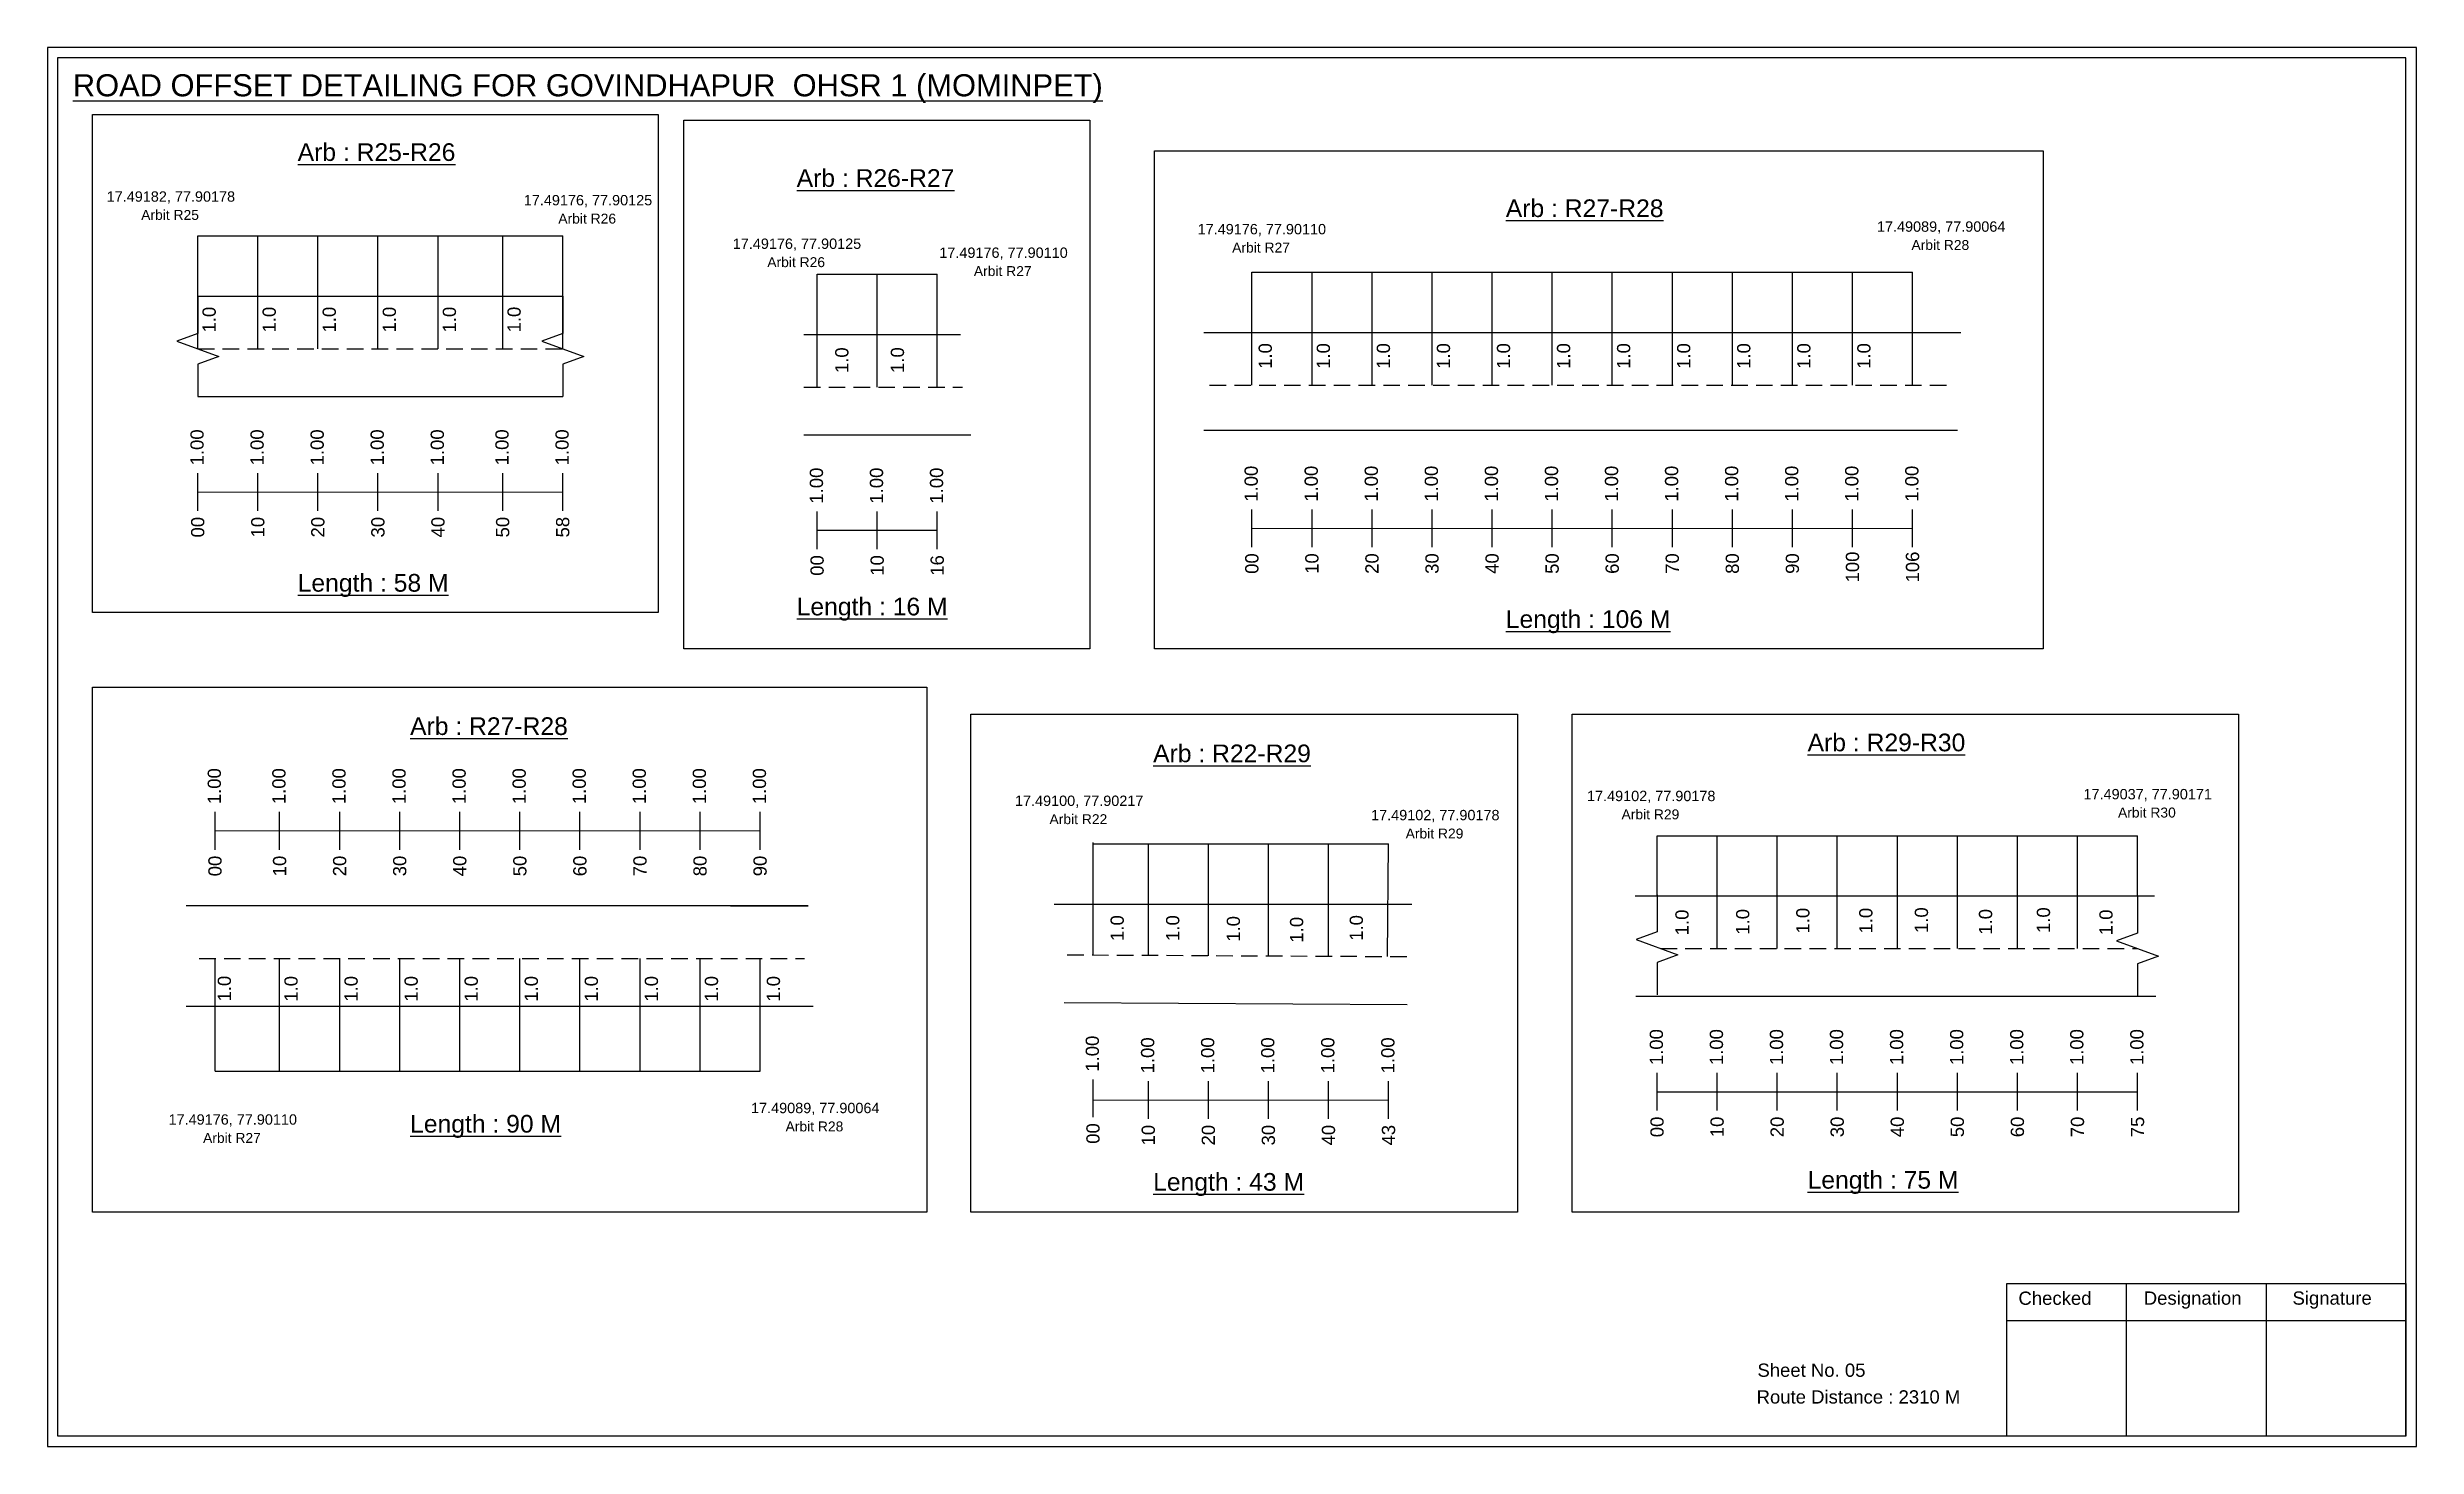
# Model space of a CAD drawing. Header units: inches. Extents: x -117 to 51867, y -12715 to 3423.
# Drawn here: x 31821 to 32357, y 352 to 669 of the extents above; entities that cross this region are included whole.
import ezdxf

# ---------------------------------------------------------------- set-up
doc = ezdxf.new("R2010")
doc.units = ezdxf.units.IN
doc.header["$MEASUREMENT"] = 0
doc.linetypes.add('DASHED2', pattern=[0.375, 0.25, -0.125])
doc.layers.add('PDF_Geometry', color=7, linetype='Continuous')
doc.layers.add('PDF_Text', color=5, linetype='Continuous')
doc.styles.add('PDF Arial', font='arial.ttf')
doc.styles.get("Standard").update_dxf_attribs({"font": 'arial.ttf'})

msp = doc.modelspace()

# ---------------------------------------------------------------- texts
at = {"color": 242, "true_color": 0xcd2027}
for s, height, p in [('%%UROAD OFFSET DETAILING FOR GOVINDHAPUR  OHSR 1 (MOMINPET)', 5, (31826.69, 657.69)), ('%%UArb : R25-R26', 4, (31877.59, 643.07)), ('%%UArb : R26-R27', 4, (31990.58, 637.2)), ('%%UArb : R27-R28', 4, (32151.15, 630.36)), ('%%ULength : 58 M', 4, (31877.59, 545.57)), ('%%ULength : 16 M', 4, (31990.58, 540.2)), ('%%ULength : 106 M', 4, (32151.15, 537.36)), ('%%UArb : R27-R28', 4, (31903.05, 513.13)), ('%%UArb : R22-R29', 4, (32071.3, 506.97)), ('%%UArb : R29-R30', 4, (32219.49, 509.44)), ('%%ULength : 90 M', 4, (31903.05, 423.13)), ('%%ULength : 43 M', 4, (32071.3, 409.97)), ('%%ULength : 75 M', 4, (32219.49, 410.44))]:
    msp.add_text(s, height=height, dxfattribs=at).set_placement(p)
at = {"color": 5}
for s, height, p in [('17.49182, 77.90178', 2.34, (31834.34, 633.84)), ('17.49176, 77.90125', 2.34, (31928.79, 633.02)), ('Arbit R25', 2.246, (31842.16, 629.72)), ('Arbit R26', 2.246, (31936.61, 628.89)), ('17.49176, 77.90110', 2.34, (32081.37, 626.46)), ('17.49089, 77.90064', 2.34, (32235.19, 627.04)), ('17.49176, 77.90125', 2.34, (31976.11, 623.16)), ('17.49176, 77.90110', 2.34, (32022.88, 621.13)), ('Arbit R27', 2.246, (32089.19, 622.33)), ('Arbit R28', 2.246, (32243.01, 622.92)), ('Arbit R26', 2.246, (31983.93, 619.03)), ('Arbit R27', 2.246, (32030.7, 617.01)), ('17.49100, 77.90217', 2.34, (32040.01, 497.07)), ('17.49102, 77.90178', 2.34, (32169.54, 498.16)), ('17.49037, 77.90171', 2.34, (32281.96, 498.57)), ('Arbit R22', 2.246, (32047.83, 492.95)), ('17.49102, 77.90178', 2.34, (32120.65, 493.83)), ('Arbit R29', 2.246, (32177.36, 494.04)), ('Arbit R30', 2.246, (32289.78, 494.45)), ('Arbit R29', 2.246, (32128.47, 489.7)), ('17.49089, 77.90064', 2.34, (31980.25, 427.53)), ('17.49176, 77.90110', 2.34, (31848.35, 424.93)), ('Arbit R28', 2.246, (31988.07, 423.4)), ('Arbit R27', 2.246, (31856.17, 420.8))]:
    msp.add_text(s, height=height, dxfattribs=at).set_placement(p)
for p in [(31859.04, 604.23), (31872.64, 604.23), (31886.24, 604.23), (31899.84, 604.23), (31913.44, 604.23), (31928.09, 604.24), (32098.18, 596), (32111.33, 596), (32124.93, 596), (32138.53, 596), (32152.13, 596), (32165.73, 596), (32179.33, 596), (32192.93, 596), (32206.53, 596), (32220.13, 596), (32233.73, 596), (32002.3, 595.04), (32014.89, 595.07), (32064.65, 466.51), (32077.23, 466.51), (32118.8, 466.54), (32192.54, 467.79), (32206.29, 467.92), (32219.91, 468.18), (32234.17, 468.18), (32246.76, 468.3), (32261.28, 467.92), (32274.39, 468.3), (32288.55, 467.8), (32090.96, 466.32), (32105.28, 466.13), (31862.48, 452.8), (31877.58, 452.75), (31891.18, 452.75), (31904.78, 452.75), (31918.38, 452.75), (31931.98, 452.75), (31945.58, 452.75), (31959.18, 452.75), (31972.78, 452.75), (31986.81, 452.75)]:
    msp.add_text('1.0', height=3, rotation=90).set_placement(p)
at = {"color": 217, "true_color": 0x93278f}
for s, p in [('1.00', (31856.3, 574.15)), ('1.00', (31869.9, 574.15)), ('1.00', (31883.5, 574.15)), ('1.00', (31897.1, 574.15)), ('1.00', (31910.7, 574.15)), ('1.00', (31925.35, 574.16)), ('1.00', (31938.95, 574.16)), ('1.00', (31996.55, 565.49)), ('1.00', (32010.15, 565.49)), ('1.00', (32023.75, 565.49)), ('1.00', (32094.99, 565.92)), ('1.00', (32108.59, 565.92)), ('1.00', (32122.19, 565.92)), ('1.00', (32135.79, 565.92)), ('1.00', (32149.39, 565.92)), ('1.00', (32162.99, 565.92)), ('1.00', (32176.59, 565.92)), ('1.00', (32190.19, 565.92)), ('1.00', (32203.79, 565.92)), ('1.00', (32217.39, 565.92)), ('1.00', (32230.99, 565.92)), ('1.00', (32244.59, 565.92)), ('00', (31856.45, 557.83)), ('10', (31870.05, 557.83)), ('20', (31883.65, 557.83)), ('30', (31897.25, 557.83)), ('40', (31910.85, 557.83)), ('50', (31925.5, 557.84)), ('58', (31939.1, 557.84)), ('00', (31996.7, 549.17)), ('10', (32010.3, 549.17)), ('16', (32023.9, 549.17)), ('00', (32095.14, 549.6)), ('10', (32108.74, 549.6)), ('20', (32122.34, 549.6)), ('30', (32135.94, 549.6)), ('40', (32149.54, 549.6)), ('50', (32163.14, 549.6)), ('60', (32176.74, 549.6)), ('70', (32190.34, 549.6)), ('80', (32203.94, 549.6)), ('90', (32217.54, 549.6)), ('100', (32231.14, 547.65)), ('106', (32244.74, 547.65)), ('1.00', (31860.21, 497.46)), ('1.00', (31874.84, 497.46)), ('1.00', (31888.44, 497.46)), ('1.00', (31902.04, 497.46)), ('1.00', (31915.64, 497.46)), ('1.00', (31929.24, 497.46)), ('1.00', (31942.84, 497.46)), ('1.00', (31956.44, 497.46)), ('1.00', (31970.04, 497.46)), ('1.00', (31983.64, 497.46)), ('00', (31860.36, 481.14)), ('10', (31874.99, 481.14)), ('20', (31888.59, 481.14)), ('30', (31902.19, 481.14)), ('40', (31915.79, 481.14)), ('50', (31929.39, 481.14)), ('60', (31942.99, 481.14)), ('70', (31956.59, 481.14)), ('80', (31970.19, 481.14)), ('90', (31983.79, 481.14)), ('1.00', (32186.74, 438.4)), ('1.00', (32200.34, 438.4)), ('1.00', (32213.94, 438.4)), ('1.00', (32227.54, 438.4)), ('1.00', (32241.14, 438.4)), ('1.00', (32254.74, 438.4)), ('1.00', (32268.34, 438.4)), ('1.00', (32281.94, 438.4)), ('1.00', (32295.54, 438.4)), ('1.00', (32059.02, 436.91)), ('1.00', (32071.54, 436.53)), ('1.00', (32085.14, 436.53)), ('1.00', (32098.74, 436.53)), ('1.00', (32112.34, 436.53)), ('1.00', (32125.94, 436.53)), ('00', (32059.17, 420.59)), ('10', (32071.69, 420.21)), ('20', (32085.29, 420.21)), ('30', (32098.89, 420.21)), ('40', (32112.49, 420.21)), ('43', (32126.09, 420.21)), ('00', (32186.89, 422.08)), ('10', (32200.49, 422.08)), ('20', (32214.09, 422.08)), ('30', (32227.69, 422.08)), ('40', (32241.29, 422.08)), ('50', (32254.89, 422.08)), ('60', (32268.49, 422.08)), ('70', (32282.09, 422.08)), ('75', (32295.69, 422.08))]:
    msp.add_text(s, height=3, rotation=90, dxfattribs=at).set_placement(p)
for s, p in [('Sheet No. 05', (32208.13, 367.85)), ('Route Distance : 2310 M', (32207.94, 361.8))]:
    msp.add_text(s, height=3).set_placement(p)
at = {"layer": 'PDF_Text', "color": 7, "attachment_point": 7, "style": 'PDF Arial'}
for s, insert, char_height in [('Checked', (32267.23, 384.1), 3.001), ('Designation', (32295.61, 383.27), 3.0006), ('Signature', (32329.29, 383.27), 3.001)]:
    msp.add_mtext(s, dxfattribs=dict(at, insert=insert, char_height=char_height))

# ---------------------------------------------------------------- linework, layer by layer
at = {"color": 5}
for p, q in [((31854.97, 626.09), (31937.63, 626.09)), ((31995.23, 617.43), (32022.43, 617.43)), ((32093.67, 617.86), (32243.27, 617.86)), ((32057.69, 488.47), (32124.61, 488.47)), ((32185.41, 490.34), (32294.21, 490.34)), ((31858.88, 437.02), (31982.31, 437.02))]:
    msp.add_line(p, q, dxfattribs=at)
for p, q in [((31854.97, 600.56), (31854.97, 626.09)), ((31868.57, 600.56), (31868.57, 626.09)), ((31882.17, 600.56), (31882.17, 626.09)), ((31895.77, 600.56), (31895.77, 626.09)), ((31909.37, 600.56), (31909.37, 626.09)), ((31924.03, 600.56), (31924.03, 626.1)), ((31937.63, 600.56), (31937.63, 626.1)), ((31995.23, 591.89), (31995.23, 617.43)), ((32008.83, 591.89), (32008.83, 617.43)), ((32022.43, 591.89), (32022.43, 617.43)), ((32093.67, 592.32), (32093.67, 617.86)), ((32107.27, 592.32), (32107.27, 617.86)), ((32120.87, 592.32), (32120.87, 617.86)), ((32134.47, 592.32), (32134.47, 617.86)), ((32148.07, 592.32), (32148.07, 617.86)), ((32161.67, 592.32), (32161.67, 617.86)), ((32175.27, 592.32), (32175.27, 617.86)), ((32188.87, 592.32), (32188.87, 617.86)), ((32202.47, 592.32), (32202.47, 617.86)), ((32216.07, 592.32), (32216.07, 617.86)), ((32229.67, 592.32), (32229.67, 617.86)), ((32243.27, 592.32), (32243.27, 617.86)), ((31854.97, 612.44), (31937.63, 612.44)), ((31992.22, 603.78), (32027.65, 603.78)), ((32082.79, 604.21), (32254.15, 604.21)), ((31854.97, 589.75), (31937.63, 589.75)), ((31992.22, 581.09), (32030.04, 581.09)), ((32253.45, 582.02), (32082.79, 582.02)), ((32057.69, 463.23), (32057.69, 488.77)), ((32070.21, 463.18), (32070.21, 488.47)), ((32083.81, 463.13), (32083.81, 488.47)), ((32097.41, 463.19), (32097.41, 488.47)), ((32111.01, 462.93), (32111.01, 488.47)), ((32124.39, 462.97), (32124.61, 488.47)), ((32185.41, 476.7), (32185.41, 490.34)), ((32199.01, 464.81), (32199.01, 490.34)), ((32212.61, 464.81), (32212.61, 490.34)), ((32226.21, 464.81), (32226.21, 490.34)), ((32239.81, 464.81), (32239.81, 490.34)), ((32253.41, 464.81), (32253.41, 490.34)), ((32267.01, 464.81), (32267.01, 490.34)), ((32280.61, 464.81), (32280.61, 490.34)), ((32294.21, 476.69), (32294.21, 490.34)), ((31993.19, 474.44), (31852.33, 474.44)), ((31975.56, 474.44), (31993.19, 474.44)), ((32129.86, 474.79), (32048.91, 474.79)), ((32180.42, 476.69), (32298.03, 476.75)), ((31858.88, 437.02), (31858.88, 462.56)), ((31873.51, 437.02), (31873.51, 462.56)), ((31887.11, 437.02), (31887.11, 462.56)), ((31900.71, 437.02), (31900.71, 462.56)), ((31914.31, 437.02), (31914.31, 462.56)), ((31927.91, 437.02), (31927.91, 462.56)), ((31941.51, 437.02), (31941.51, 462.56)), ((31955.11, 437.02), (31955.11, 462.56)), ((31968.71, 437.02), (31968.71, 462.56)), ((31982.31, 437.02), (31982.31, 462.56)), ((31852.33, 451.75), (31884.44, 451.75)), ((31884.44, 451.75), (31994.31, 451.75)), ((32051.12, 452.59), (32128.85, 452.16)), ((32180.56, 454), (32298.34, 454))]:
    msp.add_line(p, q)
at = {"linetype": 'DASHED2', "ltscale": 15}
for p, q in [((31854.97, 600.56), (31937.63, 600.56)), ((31992.22, 591.89), (32028.14, 591.89)), ((32084.06, 592.32), (32251.66, 592.32)), ((31855.3, 462.56), (31992.34, 462.56)), ((32051.83, 463.37), (32130.12, 462.97)), ((32186.17, 464.81), (32294.21, 464.81))]:
    msp.add_line(p, q, dxfattribs=at)
at = {"color": 217, "true_color": 0x93278f}
for p, q in [((31854.97, 563.86), (31854.97, 572.41)), ((31868.57, 563.86), (31868.57, 572.41)), ((31882.17, 563.86), (31882.17, 572.41)), ((31895.77, 563.86), (31895.77, 572.41)), ((31909.37, 563.86), (31909.37, 572.41)), ((31924.03, 563.86), (31924.03, 572.42)), ((31937.63, 563.86), (31937.63, 572.42)), ((31854.97, 568.13), (31937.63, 568.14)), ((31995.23, 555.19), (31995.23, 563.75)), ((32008.83, 555.19), (32008.83, 563.75)), ((32022.43, 555.19), (32022.43, 563.75)), ((32093.67, 555.63), (32093.67, 564.18)), ((32107.27, 555.63), (32107.27, 564.18)), ((32120.87, 555.63), (32120.87, 564.18)), ((32134.47, 555.63), (32134.47, 564.18)), ((32148.07, 555.63), (32148.07, 564.18)), ((32161.67, 555.63), (32161.67, 564.18)), ((32175.27, 555.63), (32175.27, 564.18)), ((32188.87, 555.63), (32188.87, 564.18)), ((32202.47, 555.63), (32202.47, 564.18)), ((32216.07, 555.63), (32216.07, 564.18)), ((32229.67, 555.63), (32229.67, 564.18)), ((32243.27, 555.63), (32243.27, 564.18)), ((31995.23, 559.46), (32022.43, 559.46)), ((32093.67, 559.9), (32243.27, 559.93)), ((31858.88, 487.16), (31858.88, 495.72)), ((31873.51, 487.16), (31873.51, 495.72)), ((31887.11, 487.16), (31887.11, 495.72)), ((31900.71, 487.16), (31900.71, 495.72)), ((31914.31, 487.16), (31914.31, 495.72)), ((31927.91, 487.16), (31927.91, 495.72)), ((31941.51, 487.16), (31941.51, 495.72)), ((31955.11, 487.16), (31955.11, 495.72)), ((31968.71, 487.16), (31968.71, 495.72)), ((31982.31, 487.16), (31982.31, 495.72)), ((31858.88, 491.44), (31982.31, 491.51)), ((32057.69, 426.62), (32057.69, 435.17)), ((32070.21, 426.23), (32070.21, 434.79)), ((32083.81, 426.23), (32083.81, 434.79)), ((32097.41, 426.23), (32097.41, 434.79)), ((32111.01, 426.23), (32111.01, 434.79)), ((32124.61, 426.23), (32124.61, 434.79)), ((32185.41, 428.11), (32185.41, 436.66)), ((32199.01, 428.11), (32199.01, 436.66)), ((32212.61, 428.11), (32212.61, 436.66)), ((32226.21, 428.11), (32226.21, 436.66)), ((32239.81, 428.11), (32239.81, 436.66)), ((32253.41, 428.11), (32253.41, 436.66)), ((32267.01, 428.11), (32267.01, 436.66)), ((32280.61, 428.11), (32280.61, 436.66)), ((32294.21, 428.11), (32294.21, 436.66)), ((32057.69, 430.5), (32124.61, 430.52)), ((32185.41, 432.38), (32294.21, 432.38))]:
    msp.add_line(p, q, dxfattribs=at)
for points in [[(31831.11, 653.57), (31959.2, 653.57), (31959.2, 540.89), (31831.11, 540.89)], [(31965.01, 652.27), (32056.96, 652.27), (32056.96, 532.66), (31965.01, 532.66)], [(32071.57, 645.34), (32272.81, 645.34), (32272.81, 532.66), (32071.57, 532.66)], [(31831.11, 523.97), (32020.03, 523.97), (32020.03, 405.14), (31831.11, 405.14)], [(32029.99, 517.82), (32153.79, 517.82), (32153.79, 405.14), (32029.99, 405.14)], [(32166.19, 517.82), (32317.04, 517.82), (32317.04, 405.14), (32166.19, 405.14)]]:
    msp.add_lwpolyline(points, close=True)
at = {"linetype": 'Continuous'}
for points in [[(31854.97, 612.44), (31854.97, 604.01), (31850.23, 602.28), (31859.72, 598.83), (31854.97, 597.1), (31854.97, 589.75)], [(31937.63, 612.44), (31937.63, 604.01), (31932.88, 602.28), (31942.37, 598.83), (31937.63, 597.1), (31937.63, 589.75)], [(32185.39, 476.97), (32185.39, 468.54), (32180.65, 466.82), (32190.14, 463.36), (32185.39, 461.64), (32185.39, 454.29)], [(32294.21, 476.69), (32294.21, 468.26), (32289.47, 466.53), (32298.96, 463.08), (32294.21, 461.35), (32294.21, 454)]]:
    msp.add_lwpolyline(points, dxfattribs=at)
at = {"layer": 'PDF_Geometry'}
for points in [[(31820.92, 668.77), (31820.92, 352.06), (32357.39, 352.06), (32357.39, 668.77)], [(31823.24, 666.44), (31823.24, 354.47), (32354.97, 354.47), (32354.97, 666.44)]]:
    msp.add_lwpolyline(points, close=True, dxfattribs=at)
at = {"layer": 'PDF_Geometry', "color": 242, "true_color": 0xcc1f26}
msp.add_lwpolyline([(32354.97, 354.38), (32264.63, 354.38), (32264.63, 388.99), (32354.97, 388.99)], close=True, dxfattribs=at)
for points in [[(32291.61, 388.99), (32291.61, 354.38)], [(32323.34, 388.99), (32323.34, 354.38)], [(32264.63, 380.62), (32354.97, 380.62)]]:
    msp.add_lwpolyline(points, dxfattribs=at)

msp.set_redraw_order([(e.dxf.handle, doc.entitydb.next_handle()) for e in msp.query("TEXT MTEXT ATTDEF DIMENSION ARC_DIMENSION")])  # texts and dimensions are drawn at this point

doc.saveas('drawing.dxf')
